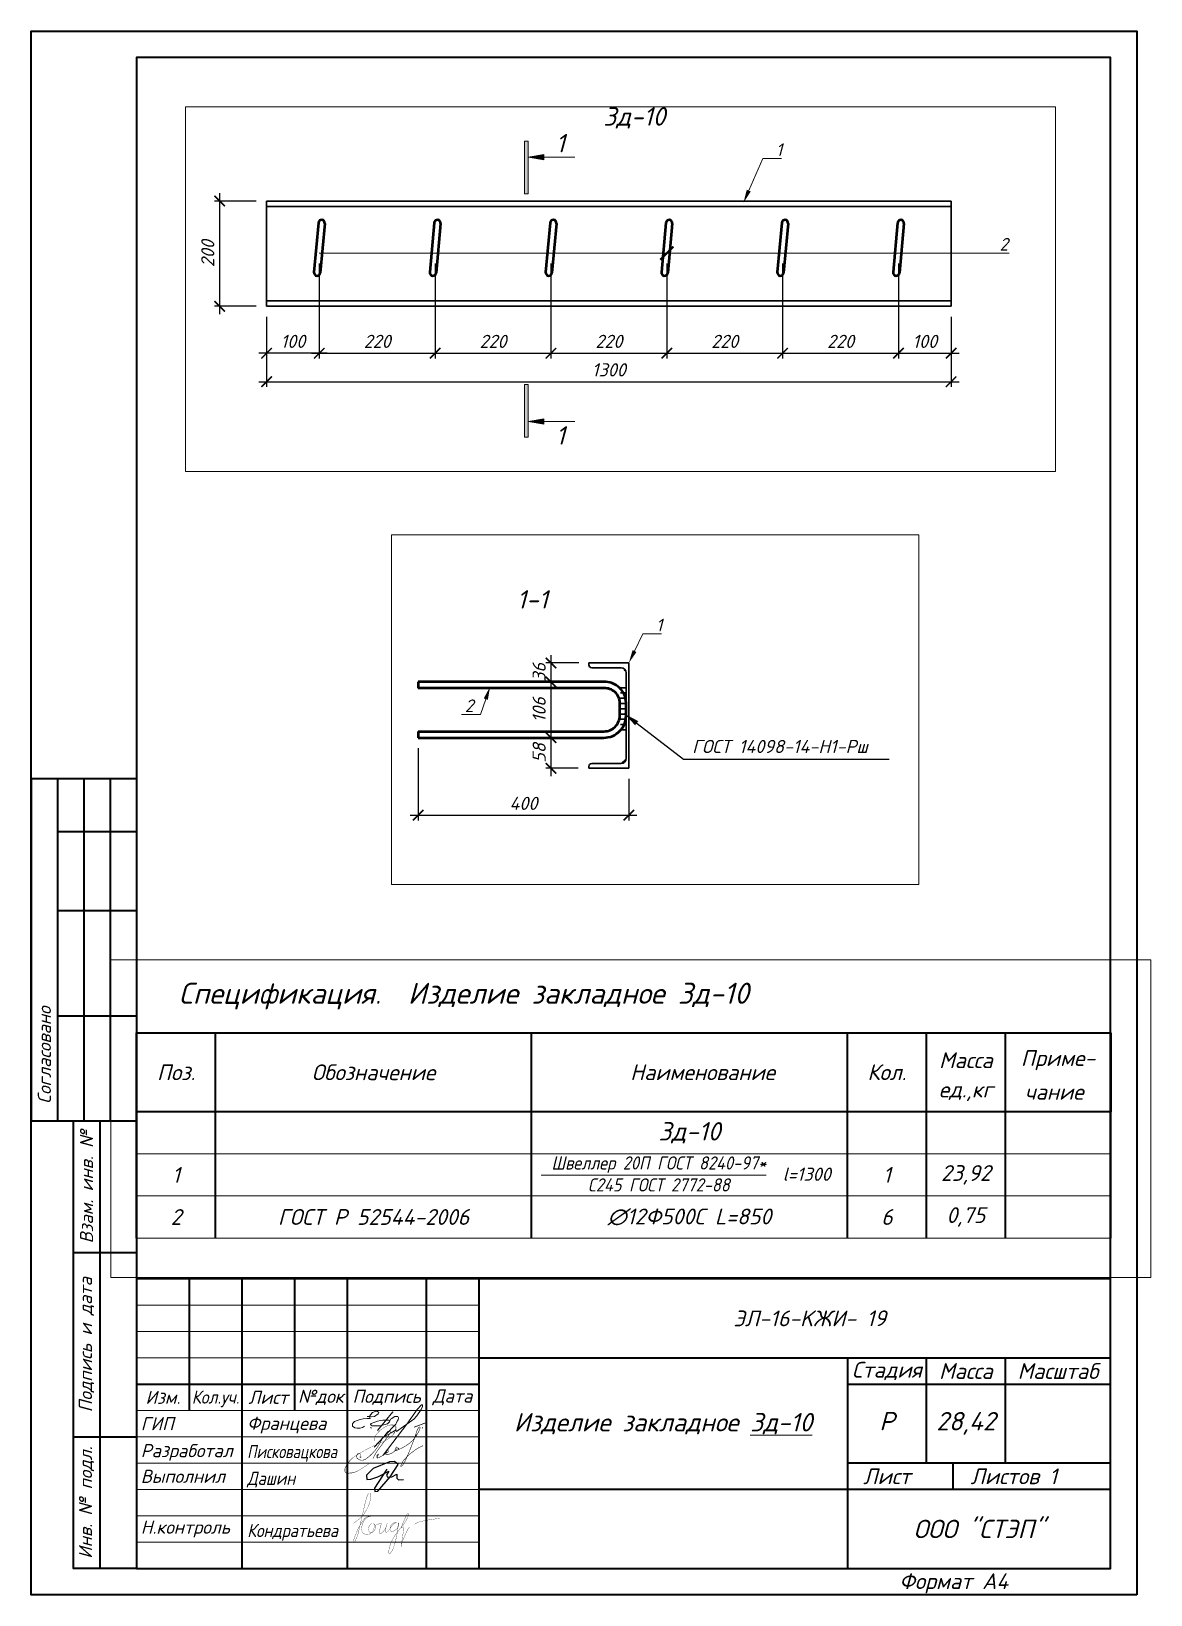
# Paper-space layout 'Зд-10' of a CAD drawing. Header units: millimetres. Extents: x -8 to 1452, y -5 to 420.
# Drawn here: x -8.4 to 204.2, y -4.9 to 292.1 of the extents above; entities outside this region: 1.
# The model-space entities are those that its viewports show. They can reach past a viewport. Long polylines and large blocks are cut down to what shows.
import ezdxf
from ezdxf import colors
from ezdxf.entities.mleader import LeaderData, LeaderLine
from ezdxf.enums import TextEntityAlignment as Align
from ezdxf.math import Vec2, Vec3

# ---------------------------------------------------------------- set-up
doc = ezdxf.new("R2010")
doc.units = ezdxf.units.MM
doc.header["$PDMODE"] = 3
doc.layers.get('0').update_dxf_attribs({"lineweight": 5})
doc.layers.get('Defpoints').update_dxf_attribs({"lineweight": 0})
for name, color, linetype, lineweight in [('!!! Подписи', 7, 'Continuous', 40), ('!!ПОДПИСИ', 7, 'Continuous', 13), ('#Cварка', 96, 'Continuous', 30), ('#Dimensions', 7, 'Continuous', 9), ('#Выноски', 7, 'Continuous', 15), ('k_ Арматура', 3, 'Continuous', 50), ('k_ Выноски', 40, 'Continuous', 13), ('k_ Металл', 1, 'Continuous', 30), ('k_ Размеры', 4, 'Continuous', 15), ('k_ Рамка', 7, 'Continuous', 35)]:
    doc.layers.add(name, color=color, linetype=linetype, lineweight=lineweight)
doc.layers.add('#Hatch', color=252, linetype='Continuous', lineweight=5, true_color=0x696969)
doc.layers.add('NoPrint', color=18, linetype='Continuous', plot=False)
doc.styles.get("Standard").update_dxf_attribs({"font": 'arial.ttf'})
doc.styles.add('STEP PR', font='isocpeui.ttf')
doc.dimstyles.new('100!', dxfattribs={"dimscale": 100, "dimtxt": 2.5, "dimasz": 2, "dimexe": 1, "dimexo": 2, "dimgap": 0.7, "dimtad": 1, "dimdec": 4, "dimlfac": -1, "dimdsep": 46, "dimtxsty": 'Standard', "dimblk": 'ARCHTICK', "dimcen": 2, "dimdle": 1, "dimclrt": 1, "dimadec": 4, "dimazin": 0, "dimtfac": 1, "dimtdec": 4, "dimtofl": 0, "dimtmove": 1, "dimatfit": 3, "dimfxl": 1, "dimtolj": 1, "dimtzin": 0, "dimarcsym": 0})
doc.dimstyles.new('STEP PR', dxfattribs={"dimscale": 10, "dimtxt": 2.5, "dimasz": 2, "dimexe": 1, "dimexo": 2, "dimgap": 1, "dimtad": 1, "dimdec": 4, "dimlfac": -1, "dimtxsty": 'STEP PR', "dimblk": 'ARCHTICK', "dimcen": 2, "dimdle": 1.5, "dimclrt": 1, "dimadec": 0, "dimazin": 0, "dimtfac": 1, "dimtdec": 4, "dimtmove": 1, "dimatfit": 3, "dimldrblk": 'DOTSMALL', "dimfxl": 1, "dimtolj": 1, "dimtzin": 0, "dimarcsym": 0})

psp = doc.layouts.new('Зд-10')

# ---------------------------------------------------------------- texts
at = {"layer": 'k_ Выноски', "char_height": 3.5, "attachment_point": 5, "line_spacing_factor": 0.96, "style": 'STEP PR'}
for s, insert, width in [('{\\fISOCPEUR|b1|i1|c204|p34;28,42}', (169.11, 27.62), 15), ('{\\fISOCPEUR|b1|i1|c204|p34;Изделие закладное \\LЗд-10}', (111.61, 27.56), 70)]:
    psp.add_mtext(s, dxfattribs=dict(at, insert=insert, width=width))

msp = doc.modelspace()

# ---------------------------------------------------------------- texts
at = {"layer": '#Dimensions', "lineweight": 13, "insert": (-69387.09985, -67589.53053), "char_height": 25, "width": 474.3695807, "attachment_point": 5, "style": 'STEP PR'}
msp.add_mtext('ГОСТ 14098-14-Н1-Рш ', dxfattribs=at)
at = {"attachment_point": 5, "style": 'STEP PR'}
for s, insert, char_height, width in [('{\\W0.9;Швеллер 20П ГОСТ 8240-97*\\PС245 ГОСТ 2772-88}', (-61597.73409, -74299.13617), 250, 6000), ('23,92', (-55767.09809, -74317.19425), 300, 1535.1078645), ('1', (-70767.09809, -74317.19425), 300, 1535.1078645), ('l=1300', (-58788.89786, -74304.37168), 250, 1159.3428744), ('1', (-57267.09809, -74317.19425), 300, 1535.1078645), ('0,75', (-55767.09809, -75117.19425), 300, 1535.1078645), ('∅12Ф500С L=850', (-61017.09809, -75117.19425), 300, 6000), ('2', (-70767.09809, -75117.19425), 300, 1535.1078645), ('ГОСТ Р 52544-2006', (-67017.09809, -75117.19425), 300, 6000), ('6', (-57267.09809, -75117.19425), 300, 1535.1078645)]:
    msp.add_mtext(s, dxfattribs=dict(at, insert=insert, char_height=char_height, width=width))
at = {"layer": 'k_ Размеры', "color": 7, "char_height": 35, "width": 198.5001825, "attachment_point": 5, "style": 'STEP PR'}
for s, insert in [('{\\fISOCPEUR|b1|i1|c204|p34;Зд-10}', (-69903.0537, -66410.89247)), ('\\A1;1-1', (-69857.44338, -67310.12228))]:
    msp.add_mtext(s, dxfattribs=dict(at, insert=insert))
at = {"layer": 'k_ Рамка', "insert": (-61017.09809, -73517.4556), "char_height": 350, "width": 6000, "attachment_point": 5, "line_spacing_factor": 0.96, "style": 'STEP PR'}
msp.add_mtext('{\\fISOCPEUR|b1|i1|c204|p34;Зд-10}', dxfattribs=at)

# ---------------------------------------------------------------- blocks, each defined once
blk = doc.blocks.new('*U433')
for p, q in [((5, -142), (5, -207)), ((10, -142), (10, -207)), ((15, -142), (15, -207)), ((5, -152), (20, -152)), ((5, -167), (20, -167)), ((5, -187), (20, -187)), ((13, -207), (13, -292)), ((8, -232), (20, -232)), ((30, -237), (30, -262)), ((40, -237), (40, -292)), ((50, -237), (50, -262)), ((60, -237), (60, -292)), ((75, -237), (75, -292)), ((85, -237), (85, -277)), ((155, -252), (155, -292)), ((170, -272), (170, -252)), ((185, -272), (185, -252)), ((20, -257), (85, -257)), ((155, -257), (205, -257)), ((8, -267), (20, -267)), ((85, -277), (85, -292))]:
    blk.add_line(p, q)
at = {"lineweight": 13}
for p, q in [((20, -242), (85, -242)), ((20, -247), (85, -247)), ((20, -252), (85, -252)), ((20, -262), (85, -262)), ((20, -267), (85, -267)), ((20, -272), (85, -272)), ((20, -277), (85, -277)), ((20, -282), (85, -282)), ((20, -287), (85, -287))]:
    blk.add_line(p, q, dxfattribs=at)
at = {"extrusion": (-1, 0, 0)}
blk.add_line((85, -252), (205, -252), dxfattribs=at)
at = {"linetype": 'Continuous'}
for p, q in [((205, -272), (155, -272)), ((175, -272), (175, -277))]:
    blk.add_line(p, q, dxfattribs=at)
for points in [[(210, -297), (0, -297), (0, 0), (210, 0)], [(20, -292), (205, -292), (205, -5), (20, -5)]]:
    blk.add_lwpolyline(points, close=True)
for points in [[(20, -142), (0, -142), (0, -207), (8, -207)], [(20, -292), (8, -292), (8, -207), (20, -207)], [(205, -237), (20, -237), (20, -292)], [(205, -277), (85, -277)]]:
    blk.add_lwpolyline(points)
at = {"style": 'STEP PR'}
blk.add_text('Р', height=3.5, dxfattribs=at).set_placement((162.5, -264.02), align=Align.MIDDLE_CENTER)
at = {"ltscale": 100, "char_height": 2.5, "attachment_point": 5, "rotation": 90, "style": 'STEP PR'}
for s, insert, width in [('Согласовано', (2.5, -194.5), 25), ('Взам. инв. №', (10.5, -219.5), 25), ('Подпись и дата', (10.5, -249.5), 35), ('Инв. № подл.', (10.5, -279.5), 25)]:
    blk.add_mtext(s, dxfattribs=dict(at, insert=insert, width=width))
at = {"attachment_point": 5, "style": 'STEP PR'}
for s, insert, char_height, width, line_spacing_factor in [('ЭЛ-16-KЖИ-', (145, -244.5), 3, 120, 1.2), ('ООО "СТЭП"', (180, -284.5), 3.5, 50, 1.071429)]:
    blk.add_mtext(s, dxfattribs=dict(at, insert=insert, char_height=char_height, width=width, line_spacing_factor=line_spacing_factor))
at = {"ltscale": 100, "style": 'STEP PR'}
for s, insert, char_height, width, attachment_point in [('Стадия', (162.5, -254.5), 3, 15, 5), ('Масса', (177.5, -254.5), 3, 15, 5), ('Масштаб', (195, -254.5), 3, 20, 5), ('Изм.', (25, -259.5), 2.5, 10, 5), ('{\\W0.9;Кол.уч.}', (35, -259.79), 2.5, 10, 5), ('Лист', (45, -259.5), 2.5, 10, 5), ('№док', (55, -259.5), 2.5, 10, 5), ('Подпись', (67.5, -259.5), 2.5, 15, 5), ('Дата', (80, -259.5), 2.5, 10, 5), ('ГИП', (20.8, -264.5), 2.5, 18.0984, 4), ('Францева', (41.01, -264.77), 2.5, 18.9929, 4), ('Разработал', (20.8, -269.96), 2.5, 18.0984, 4), ('{\\W0.8;Писковацкова}', (41.01, -270.14), 2.5, 18.9929, 4), ('Лист', (162.5, -274.5), 3, 15, 5), ('Листов 1', (186.6, -274.5), 3, 25.3879, 5), ('Выполнил', (20.8, -274.5), 2.5, 18.0984, 4), ('{\\W0.88;Дашин}', (41.01, -275.14), 2.5, 18.9929, 4), ('Н.контроль', (20.8, -284.5), 2.5, 18.0984, 4), ('{\\W0.88;Кондратьева}', (41.01, -285.14), 2.5, 18.9929, 4)]:
    blk.add_mtext(s, dxfattribs=dict(at, insert=insert, char_height=char_height, width=width, attachment_point=attachment_point))
at = {"style": 'STEP PR'}
for tag, p in [('01', (158.62, -245.98)), ('ФОРМАТ', (164.85, -295.92))]:
    blk.add_attdef(tag, p, '', height=3, dxfattribs=at)
blk = doc.blocks.new('ЭлПодпись_ Кондратьева')
at = {"lineweight": 5, "const_width": 0.05}
for points in [[(-0.78, 3.02), (-0.64, 3.11), (-0.46, 3.21), (-0.26, 3.32), (-0.04, 3.44), (0.19, 3.58), (0.42, 3.73), (0.65, 3.89), (0.87, 4.05), (1.08, 4.23), (1.27, 4.41), (1.44, 4.6), (1.6, 4.78), (1.75, 4.96), (1.88, 5.14), (2, 5.31), (2.1, 5.46), (2.2, 5.6), (2.28, 5.73), (2.36, 5.84), (2.42, 5.95), (2.48, 6.04), (2.53, 6.13), (2.58, 6.22), (2.62, 6.29), (2.66, 6.37), (2.69, 6.44), (2.72, 6.52), (2.75, 6.59), (2.78, 6.66), (2.8, 6.74), (2.83, 6.81), (2.86, 6.89), (2.88, 6.97), (2.91, 7.05), (2.94, 7.13), (2.96, 7.22), (2.99, 7.3), (3.02, 7.39), (3.04, 7.48), (3.07, 7.57), (3.09, 7.66), (3.11, 7.74), (3.13, 7.83), (3.15, 7.91), (3.15, 7.98), (3.15, 8.06), (3.14, 8.12), (3.13, 8.18), (3.1, 8.23), (3.06, 8.27), (3.01, 8.3), (2.95, 8.31), (2.9, 8.32), (2.83, 8.31), (2.77, 8.28), (2.71, 8.24), (2.65, 8.18), (2.59, 8.11), (2.53, 8.03), (2.47, 7.93), (2.42, 7.83), (2.36, 7.73), (2.31, 7.62), (2.27, 7.52), (2.22, 7.42), (2.18, 7.32), (2.13, 7.22), (2.09, 7.12), (2.05, 7.02), (2.01, 6.92), (1.96, 6.81), (1.92, 6.69), (1.87, 6.56), (1.82, 6.43), (1.77, 6.29), (1.71, 6.14), (1.66, 5.98), (1.6, 5.81), (1.53, 5.63), (1.46, 5.44), (1.39, 5.24), (1.32, 5.03), (1.24, 4.82), (1.16, 4.61), (1.09, 4.4), (1.01, 4.18), (0.93, 3.97), (0.86, 3.77), (0.78, 3.58), (0.71, 3.39), (0.65, 3.2), (0.58, 3.03), (0.52, 2.85), (0.46, 2.68), (0.39, 2.51), (0.33, 2.34), (0.27, 2.17), (0.21, 2), (0.15, 1.83), (0.09, 1.66), (0.04, 1.5), (-0.02, 1.35), (-0.07, 1.21), (-0.12, 1.08), (-0.17, 0.96), (-0.21, 0.86), (-0.26, 0.76), (-0.3, 0.68), (-0.34, 0.6), (-0.38, 0.52), (-0.42, 0.46), (-0.45, 0.39), (-0.48, 0.33), (-0.52, 0.27), (-0.54, 0.21), (-0.58, 0.14), (-0.63, 0.07), (-0.85, -0.3)], [(-0.85, -0.3), (-0.95, -0.44), (-1.04, -0.54), (-1.17, -0.59), (-1.25, -0.56), (-1.25, -0.5), (-1.24, -0.42), (-1.22, -0.35), (-1.19, -0.26), (-1.13, -0.13), (-1.1, -0.03), (-1.05, 0.07), (-1.02, 0.16), (-0.97, 0.25), (-0.92, 0.37), (-0.85, 0.48), (-0.71, 0.72), (-0.58, 0.94), (-0.47, 1.17), (-0.4, 1.31), (-0.26, 1.53), (-0.21, 1.64), (-0.06, 1.85), (0.12, 2.13), (0.39, 2.5), (0.53, 2.7), (0.61, 2.79), (0.75, 2.95), (0.99, 3.25), (1.15, 3.42)], [(1.15, 3.42), (1.2, 3.47), (1.25, 3.52), (1.29, 3.57), (1.34, 3.61), (1.4, 3.66), (1.45, 3.7), (1.51, 3.74), (1.57, 3.78), (1.63, 3.82), (1.7, 3.85), (1.77, 3.88), (1.85, 3.91), (1.94, 3.94), (2.03, 3.96), (2.12, 3.97), (2.22, 3.98), (2.32, 3.99), (2.42, 4), (2.51, 4), (2.6, 4), (2.68, 4), (2.74, 4), (2.79, 3.99), (2.82, 3.99), (2.84, 3.98), (2.83, 3.98), (2.8, 3.97), (2.75, 3.97), (2.62, 3.95), (2.54, 3.94), (2.45, 3.93), (2.35, 3.92), (2.26, 3.91), (2.16, 3.89), (2.07, 3.87), (1.99, 3.84), (1.91, 3.81), (1.84, 3.78), (1.77, 3.75), (1.71, 3.71), (1.65, 3.67), (1.6, 3.62), (1.55, 3.58), (1.5, 3.53), (1.45, 3.48), (1.4, 3.43), (1.35, 3.38), (1.3, 3.32), (1.25, 3.26), (1.21, 3.2), (1.16, 3.14), (1.12, 3.08), (1.08, 3.02), (1.04, 2.96), (1.01, 2.9), (0.97, 2.83), (0.94, 2.77), (0.91, 2.7), (0.88, 2.64), (0.85, 2.57), (0.79, 2.44)], [(3.1, 2.03), (3.13, 2.05), (3.14, 2.09), (3.15, 2.14), (3.15, 2.19), (3.15, 2.25), (3.13, 2.31), (3.1, 2.36), (3.07, 2.41), (3.03, 2.45), (2.97, 2.48), (2.91, 2.51), (2.85, 2.52), (2.78, 2.53), (2.71, 2.53), (2.64, 2.53), (2.58, 2.51), (2.51, 2.49), (2.45, 2.46), (2.39, 2.43), (2.33, 2.39), (2.28, 2.35), (2.23, 2.3), (2.19, 2.24), (2.14, 2.18), (2.1, 2.12), (2.07, 2.05), (2.03, 1.98), (2.01, 1.9), (1.98, 1.82), (1.96, 1.75), (1.94, 1.67), (1.92, 1.59), (1.91, 1.5), (1.91, 1.42), (1.91, 1.35), (1.91, 1.27), (1.93, 1.2), (1.95, 1.13), (1.98, 1.07), (2.02, 1.01), (2.07, 0.96), (2.13, 0.92), (2.19, 0.89), (2.27, 0.87), (2.35, 0.86), (2.43, 0.86), (2.52, 0.88), (2.61, 0.91), (2.71, 0.97), (2.8, 1.03), (2.89, 1.11), (2.98, 1.2), (3.06, 1.3), (3.13, 1.4), (3.19, 1.51), (3.23, 1.62), (3.26, 1.73), (3.27, 1.84), (3.28, 1.94), (3.27, 2.04), (3.26, 2.12), (3.24, 2.19), (3.22, 2.24), (3.2, 2.28), (3.19, 2.3), (3.17, 2.29), (3.17, 2.28), (3.17, 2.26), (3.19, 2.23), (3.22, 2.21), (3.26, 2.19), (3.32, 2.18), (3.4, 2.18), (3.5, 2.2), (3.61, 2.22), (3.72, 2.25), (3.84, 2.29), (3.95, 2.32), (4.06, 2.35), (4.15, 2.38), (4.24, 2.4), (4.3, 2.41), (4.36, 2.42), (4.39, 2.41), (4.42, 2.38), (4.43, 2.35), (4.43, 2.29), (4.41, 2.22), (4.38, 2.14), (4.34, 2.03), (4.3, 1.91), (4.24, 1.79), (4.18, 1.65), (4.12, 1.51), (4.06, 1.37), (4, 1.23), (3.94, 1.09), (3.89, 0.96), (3.85, 0.84), (3.82, 0.72), (3.79, 0.63), (3.79, 0.54), (3.8, 0.48), (3.82, 0.43), (3.87, 0.41), (3.93, 0.41), (4.01, 0.42), (4.1, 0.46), (4.19, 0.5), (4.29, 0.55), (4.39, 0.62), (4.49, 0.68), (4.59, 0.75), (4.67, 0.83), (4.76, 0.9), (4.84, 0.98), (4.92, 1.07), (4.99, 1.15), (5.06, 1.24), (5.12, 1.34), (5.18, 1.44), (5.24, 1.54), (5.3, 1.64), (5.35, 1.74), (5.39, 1.83), (5.43, 1.92), (5.47, 2), (5.5, 2.07), (5.53, 2.13), (5.55, 2.17), (5.56, 2.21), (5.57, 2.22), (5.57, 2.22), (5.56, 2.21), (5.55, 2.18), (5.53, 2.13), (5.5, 2.07), (5.46, 1.98), (5.42, 1.89), (5.38, 1.79), (5.33, 1.68), (5.28, 1.57), (5.23, 1.46), (5.18, 1.35), (5.13, 1.24), (5.09, 1.14), (5.06, 1.05), (5.03, 0.97), (5.01, 0.89), (5, 0.82), (5, 0.75), (5.02, 0.7), (5.06, 0.65), (5.11, 0.62), (5.17, 0.6), (5.24, 0.59), (5.32, 0.6), (5.41, 0.63), (5.51, 0.68), (5.61, 0.76), (5.71, 0.87), (5.81, 0.99), (5.92, 1.13), (6.03, 1.27), (6.15, 1.42), (6.28, 1.57), (6.41, 1.7), (6.54, 1.82), (6.69, 1.92), (6.83, 2), (6.97, 2.06), (7.1, 2.11), (7.21, 2.14), (7.3, 2.17), (7.35, 2.19), (7.36, 2.2), (7.33, 2.21), (7.26, 2.22), (7.16, 2.22), (7.04, 2.21), (6.9, 2.18), (6.75, 2.15), (6.61, 2.09), (6.48, 2.02), (6.36, 1.93), (6.26, 1.81), (6.17, 1.69), (6.1, 1.56), (6.04, 1.42), (6, 1.28), (5.97, 1.15), (5.95, 1.03), (5.95, 0.93), (5.96, 0.83), (5.98, 0.76), (6.02, 0.69), (6.07, 0.65), (6.14, 0.61), (6.22, 0.59), (6.32, 0.59), (6.43, 0.6), (6.56, 0.63), (6.69, 0.67), (6.82, 0.72), (6.96, 0.79), (7.08, 0.86), (7.2, 0.94), (7.3, 1.03), (7.38, 1.13), (7.44, 1.23), (7.49, 1.33), (7.53, 1.44), (7.56, 1.54), (7.58, 1.64), (7.6, 1.73), (7.62, 1.81), (7.64, 1.89), (7.67, 1.95), (7.69, 2), (7.71, 2.04), (7.73, 2.06), (7.75, 2.07), (7.76, 2.06), (7.76, 2.04), (7.75, 2), (7.74, 1.95), (7.72, 1.87), (7.69, 1.78), (7.65, 1.67), (7.61, 1.54), (7.56, 1.39), (7.51, 1.22), (7.46, 1.03), (7.4, 0.81), (7.33, 0.59), (7.26, 0.34), (7.19, 0.08), (7.11, -0.19), (7.02, -0.47), (6.92, -0.76), (6.81, -1.05), (6.7, -1.35), (6.58, -1.64), (6.46, -1.93), (6.33, -2.2), (6.2, -2.46), (6.07, -2.7), (5.93, -2.92), (5.8, -3.11), (5.67, -3.26), (5.55, -3.38), (5.44, -3.47), (5.34, -3.51), (5.26, -3.51), (5.21, -3.47), (5.18, -3.38), (5.18, -3.24), (5.21, -3.06), (5.27, -2.85), (5.34, -2.6), (5.44, -2.34), (5.56, -2.06), (5.69, -1.78), (5.84, -1.5), (6, -1.23), (6.16, -0.97), (6.34, -0.72), (6.53, -0.48), (6.72, -0.25), (6.91, -0.02), (7.11, 0.19), (7.31, 0.4), (7.51, 0.59), (7.71, 0.78), (7.9, 0.97), (8.09, 1.15), (8.28, 1.32), (8.46, 1.49), (8.63, 1.67), (8.79, 1.84), (8.94, 2.01), (9.08, 2.19), (9.2, 2.36), (9.32, 2.53), (9.42, 2.7), (9.51, 2.86), (9.59, 3.02), (9.65, 3.18), (9.71, 3.32), (9.74, 3.45), (9.76, 3.56), (9.76, 3.63), (9.73, 3.66), (9.68, 3.65), (9.59, 3.57), (9.47, 3.42), (9.32, 3.21), (9.14, 2.94), (8.95, 2.63), (8.75, 2.3), (8.56, 1.98), (8.4, 1.68), (8.26, 1.42), (8.16, 1.22), (8.11, 1.1), (8.11, 1.04), (8.14, 1.03), (8.2, 1.06), (8.27, 1.11), (8.34, 1.15), (8.42, 1.19), (8.48, 1.2), (8.52, 1.17), (8.53, 1.09), (8.53, 0.98), (8.52, 0.83), (8.48, 0.64), (8.43, 0.41), (8.37, 0.16), (8.29, -0.13), (8.21, -0.45), (8.12, -0.78), (8.02, -1.12), (7.93, -1.44), (7.85, -1.74), (7.77, -2.01), (7.71, -2.22), (7.67, -2.37), (7.64, -2.44), (7.64, -2.45), (7.66, -2.4), (7.7, -2.3), (7.75, -2.16), (7.81, -2), (7.88, -1.81), (7.97, -1.63), (8.06, -1.44), (8.16, -1.25), (8.26, -1.07), (8.37, -0.89), (8.47, -0.71), (8.58, -0.54), (8.69, -0.36), (8.8, -0.19), (8.9, -0.01), (9, 0.16), (9.1, 0.32), (9.2, 0.47), (9.31, 0.62), (9.41, 0.75), (9.53, 0.86), (9.65, 0.96)], [(0.79, 2.44), (0.7, 2.18), (0.65, 1.95), (0.61, 1.77), (0.59, 1.61), (0.59, 1.48), (0.61, 1.37), (0.63, 1.28), (0.66, 1.2), (0.69, 1.13), (0.72, 1.07), (0.75, 1.02), (0.79, 0.97), (0.83, 0.93), (0.87, 0.9), (0.91, 0.87), (0.95, 0.84), (0.99, 0.81), (1.02, 0.78), (1.06, 0.76), (1.1, 0.74), (1.14, 0.72), (1.18, 0.7), (1.22, 0.69), (1.26, 0.67), (1.3, 0.66), (1.34, 0.65), (1.38, 0.64), (1.42, 0.63), (1.46, 0.63), (1.51, 0.62), (1.55, 0.62), (1.59, 0.61), (1.64, 0.61), (1.69, 0.61), (1.73, 0.61), (1.78, 0.61), (1.83, 0.61), (1.87, 0.62), (1.92, 0.62), (1.97, 0.63), (2.02, 0.65), (2.07, 0.66), (2.13, 0.69), (2.18, 0.71), (2.24, 0.74), (2.29, 0.78), (2.36, 0.83), (2.42, 0.88), (2.49, 0.94), (2.56, 1.01), (2.64, 1.1), (2.72, 1.22), (2.81, 1.36), (2.9, 1.54), (3, 1.76), (3.1, 2.03)], [(10.68, 1.41), (10.93, 1.54), (11.14, 1.63), (11.33, 1.69), (11.49, 1.74), (11.63, 1.76), (11.75, 1.78), (11.88, 1.79), (12, 1.8), (12.14, 1.82), (12.3, 1.85), (12.54, 1.87), (12.86, 1.9), (13.29, 1.92), (13.87, 1.95), (14.62, 1.96), (15.57, 1.97)]]:
    blk.add_lwpolyline(points, dxfattribs=at)
blk = doc.blocks.new('ЭлПодп_ Писковацкова')
at = {"ltscale": 100}
h = blk.add_hatch(color=256, dxfattribs=at)
h.paths.add_polyline_path([(-0.32, -2.25, -0.120674), (1.18, -0.19, -0.003894), (1.52, 0.04, 0.005406), (1.05, -0.28, 0.120674), (-0.46, -2.34, 0.618253), (0.21, -3.26, 0.144344), (2.27, -2.61, 0.018148), (3.43, -1.89, -0.016031), (2.41, -2.52, -0.144344), (0.35, -3.17, -0.618253)])
h.paths.add_polyline_path([(8.88, 5.93, 0.13127), (8.02, 5.92, 0.001442), (7.99, 5.9, -0.037089), (8.75, 5.84, -0.412279), (9.18, 5.14, -0.047626), (8.73, 4.11, 0.13439), (9.32, 5.23, 0.412279)])
h = blk.add_hatch(color=256, dxfattribs=at)
edge = h.paths.add_edge_path()
edge.add_arc((5.78, -0.18), 0.156, 186.9947, 274.7415, ccw=False)
edge.add_arc((6.88, -0.17), 1.26, 158.1585, 181.4107, ccw=False)
edge.add_arc((5.97, 0.13), 0.314, 114.0607, 146.8585, ccw=False)
edge.add_arc((5.87, 0.35), 0.0718, -44.2735, 112.4585, ccw=False)
edge.add_arc((-94.96, 64.37), 119.52, 327.4419, 327.5797, ccw=False)
edge.add_arc((6.26, -0.24), 0.574, 148.7118, 176.4657)
edge.add_arc((5.92, -0.2), 0.229, 180.6909, 221.2684)
edge.add_arc((5.74, -0.29), 0.0681, 273.0544, 313.6319)
blk.add_hatch(color=256, dxfattribs=at).paths.add_polyline_path([(7.71, 0.77, -0.13099), (7.52, 0.73, -0.457938), (7.46, 0.79, -0.035865), (7.5, 0.94, 0.073282), (7.41, 0.77, 0.062982), (7.34, 0.54)])
for points, const_width in [([(5.21, 2.93, -0.233334), (5.38, 3.9, -0.174568), (8.02, 5.92, -0.13127), (8.88, 5.93, -0.412279), (9.32, 5.23, -0.174651), (8.46, 3.86, -0.08251), (6.76, 2.73, 0.060149), (1.18, -0.19, 0.120674), (-0.32, -2.25, 0.618253), (0.35, -3.17, 0.144344), (2.41, -2.52, 0.032048), (4.42, -1.2)], 0.05), ([(8.28, 4.56, 0.116613), (8.02, 4.75, 0.235202), (7.65, 4.68, 0.049514), (6.65, 3.28, -0.043476), (5.36, 1.2, -0.055055), (3.68, -0.43, -0.20167), (2.53, -0.72, -0.170845), (1.85, -0.3, -0.173578), (1.89, 0.33, -0.32678), (2.21, 0.55, -0.331888), (2.47, 0.41, -0.059302), (2.44, -0.15, 0.621611), (2.58, -0.18), (2.67, -0.09)], 0.1), ([(4.88, -0.47, -0.057291), (5.86, 1.22, 0.008489), (8.28, 4.56)], 0.1), ([(7.99, 5.9, -0.037089), (8.75, 5.84, -0.412279), (9.18, 5.14, -0.047626), (8.73, 4.11, -0.047626)], 0.05), ([(14.41, 2.03, 0.05803), (12.59, 0.97, 0.073128), (10.68, -0.83, 0.095936), (10.18, -1.81, 0.890388), (10.33, -1.91, 0.077303), (10.97, -0.96, 0.016701), (12.34, 2.28, 0.028782), (13.13, 4.51, -0.052172), (13.59, 5.51, -0.706562), (13.86, 5.39, -0.044295), (13.54, 4.61, -0.055726), (12.44, 3, -0.091431), (9.78, 1.29, -0.530665), (9.68, 1.37, -0.191005), (9.73, 1.53)], 0.1), ([(2.32, 0.54, 0.014412), (1.05, -0.28, 0.120674), (-0.46, -2.34, 0.618253), (0.21, -3.26, 0.144344), (2.27, -2.61, 0.032048), (4.29, -1.29)], 0.05), ([(9.86, 1.61, -0.098957), (9.54, 1.18, -0.095894), (9.22, 1.04, -0.516977), (9.09, 1.18, -0.051005), (9.18, 1.49, -0.095958), (9.33, 1.72, -0.627395), (9.52, 1.67, -0.126867), (9.45, 1.42, -0.026848), (9.04, 0.99, -0.12797), (7.56, 0.29, -0.408838), (7.33, 0.46, -0.085013), (7.41, 0.77, -0.174263), (7.68, 1.11, -0.429276), (7.84, 0.98, -0.125956), (7.71, 0.77), (7.23, 0.47, -0.049685), (5.79, -0.34, -0.402742), (5.62, -0.2, -0.101806), (5.71, 0.3, -0.144093), (5.85, 0.42, -0.815086), (5.92, 0.3, -0.000602), (5.77, 0.06, 0.121695), (5.69, -0.21, 0.209904), (5.76, -0.37)], 0.1)]:
    blk.add_lwpolyline(points, format="xyb", dxfattribs=dict(at, const_width=const_width))
blk.add_solid([(13.07, 4.31), (12.82, 3.48), (13.1, 4.15), (13.27, 4.13)], dxfattribs=at)
blk = doc.blocks.new('A$C46BD104E')
at = {"layer": '!!! Подписи', "lineweight": 25}
blk.add_lwpolyline([(750, 386), (516, 27), (523, -41), (584, -34), (814, 238), (967, 475), (898, 533), (805, 528), (491, 396), (368, 272), (372, 189), (448, 193), (585, 240), (791, 346), (747, 274), (767, 236), (851, 242), (942, 288), (942, 288), (945, 212), (975, 186), (1070, 192)], dxfattribs=at)
at = {"layer": 'NoPrint', "lineweight": 0}
blk.add_lwpolyline([(0, 500), (1500, 500), (1500, 0), (0, 0)], close=True, dxfattribs=at)
blk = doc.blocks.new('ЭлПодп_ Францева')
at = {"lineweight": 15}
for points in [[(8.14, 3.05), (7.93, 3.19), (7.59, 3.19), (7.09, 3.19), (6.78, 3.19), (6.3, 3.1), (5.73, 2.95), (5.25, 2.77), (4.58, 2.52), (4.43, 2.32), (4.58, 2.21), (4.75, 2.08), (5.35, 2.08), (5.7, 2.09), (6.26, 2.09), (6.93, 2.28), (7.67, 2.49), (8.03, 2.87), (8.24, 3.33), (8.49, 3.49), (8.74, 3.65), (9.02, 3.84), (9.31, 3.86), (9.63, 3.87), (9.74, 3.58), (9.67, 3.23), (9.52, 2.97), (9.36, 2.67), (9.23, 2.43), (8.66, 1.82), (6.9, -0.04), (5.1, -1.95), (6.93, 0), (8.33, 0.78), (9.32, 1.33), (9.23, 1.28), (9.38, 1.01), (12.67, 3.37), (13.22, 3.99), (14.04, 5.17), (14.3, 5.76), (14.29, 6.1), (14.1, 6.1), (13.29, 5.2), (11.34, 2.42), (6.83, -3.51)], [(3.29, 2.05), (2.94, 1.75), (2.47, 1.64), (1.89, 1.63), (1.46, 1.69), (1.04, 2.02), (1.01, 2.45), (1.17, 2.73), (1.42, 2.91), (1.89, 3.13), (2.44, 3.27), (3.05, 3.44), (3.81, 3.47), (4.25, 3.48), (4.37, 3.49), (4.23, 3.85), (4.45, 4.17), (4.82, 4.59), (5.32, 4.83), (5.72, 4.9), (6, 4.65), (5.86, 4.34), (5.21, 3.89), (4.69, 3.77), (4.23, 3.85), (3.78, 3.86)], [(8.67, 4.59), (8.66, 4.77), (5.73, 1.23)], [(4.44, 1.78), (4.61, 1.64)], [(12.73, 1.86), (15.06, 2.73)], [(14.23, 1.72), (14.34, 1.72)]]:
    blk.add_lwpolyline(points, dxfattribs=at)
blk = doc.blocks.new('*U43')
for p, q in [((-18500, -1500), (0, -1500)), ((-18500, -3000), (-18500, -1500)), ((-17000, -3000), (-17000, -1500)), ((-11000, -3000), (-11000, -1500)), ((-5000, -3000), (-5000, -1500)), ((-3500, -3000), (-3500, -1500)), ((-2000, -3000), (-2000, -1500)), ((0, -1500), (0, -3000)), ((0, -3000), (-18500, -3000)), ((-18500, -5400), (-18500, -3000)), ((-17000, -5400), (-17000, -3000)), ((-11000, -5400), (-11000, -3000)), ((-5000, -5400), (-5000, -3000)), ((-3500, -5400), (-3500, -3000)), ((-2000, -5400), (-2000, -3000)), ((0, -5400), (0, -3000))]:
    blk.add_line(p, q)
at = {"color": 8, "lineweight": 20}
for p, q in [((0, -3800), (-18500, -3800)), ((0, -4600), (-18500, -4600)), ((0, -5400), (-18500, -5400))]:
    blk.add_line(p, q, dxfattribs=at)
at = {"style": 'STEP PR'}
for s, p in [('Приме-', (-1000, -2021.2)), ('Масса', (-2750, -2021.2)), ('Поз.', (-17750, -2250)), ('Обозначение', (-14000, -2250)), ('Наименование', (-7750, -2250)), ('Кол.', (-4250, -2250)), ('ед.,кг', (-2750, -2613.4)), ('чание', (-1073.2, -2621.9))]:
    blk.add_text(s, height=300, dxfattribs=at).set_placement(p, align=Align.MIDDLE)
at = {"style": 'STEP PR', "flags": 8}
blk.add_attdef('СПЕЦИФИКАЦИЯ', (-18462.6, -949.7), '', height=400, dxfattribs=at)
blk = doc.blocks.new('*U21')
at = {"linetype": 'ByBlock', "ltscale": 100}
h = blk.add_hatch(color=256, dxfattribs=at)
h.dxf.hatch_style = 1
h.paths.add_polyline_path([(35, 1000), (-35, 1000), (-35, 0), (35, 0)])
h = blk.add_hatch(color=256, dxfattribs=at)
h.dxf.hatch_style = 1
h.paths.add_polyline_path([(335, 750), (335, 700), (335, 650), (35, 700)])
for p, q in [((-35, 1000), (35, 1000)), ((-35, 0), (-35, 1000)), ((35, 1000), (35, 0)), ((35, 700), (335, 750)), ((35, 700), (335, 650)), ((335, 750), (335, 700)), ((335, 650), (335, 700)), ((35, 0), (-35, 0))]:
    blk.add_line(p, q, dxfattribs=at)
at = {"linetype": 'ByBlock', "ltscale": 100, "extrusion": (0, 1, 0), "elevation": 700}
blk.add_lwpolyline([(-925, 0), (-335, 0)], dxfattribs=at)
at = {"ltscale": 100, "style": 'STEP PR'}
blk.add_attdef('Nv', text='', height=350, dxfattribs=at).set_placement((781, 790), align=Align.RIGHT)
blk = doc.blocks.new('*U42')
at = {"linetype": 'ByBlock', "ltscale": 100}
h = blk.add_hatch(color=256, dxfattribs=at)
h.dxf.hatch_style = 1
h.paths.add_polyline_path([(35, 0), (-35, 0), (-35, -1000), (35, -1000)])
h = blk.add_hatch(color=256, dxfattribs=at)
h.dxf.hatch_style = 1
h.paths.add_polyline_path([(335, -750), (335, -700), (335, -650), (35, -700)])
for p, q in [((35, 0), (-35, 0)), ((-35, 0), (-35, -1000)), ((35, -1000), (35, 0)), ((35, -700), (335, -650)), ((35, -700), (335, -750)), ((335, -650), (335, -700)), ((335, -750), (335, -700)), ((-35, -1000), (35, -1000))]:
    blk.add_line(p, q, dxfattribs=at)
at = {"linetype": 'ByBlock', "ltscale": 100, "extrusion": (0, -1, 0), "elevation": 700}
blk.add_lwpolyline([(925, 0), (335, 0)], dxfattribs=at)
at = {"ltscale": 100, "style": 'STEP PR'}
blk.add_attdef('Nv', text='', height=350, dxfattribs=at).set_placement((781, -1140), align=Align.RIGHT)
blk = doc.blocks.new('_ArchTick')
at = {"color": 0, "linetype": 'ByBlock', "const_width": 0.15}
blk.add_lwpolyline([(-0.5, -0.5), (0.5, 0.5)], dxfattribs=at)
blk = doc.blocks.new('*D44')
at = {"layer": '#Dimensions', "color": 0, "lineweight": -2, "transparency": 16777216}
for p, q in [((-70281.3, -66687.8), (-70281.3, -66867.9)), ((-70061.3, -66687.8), (-70061.3, -66867.9)), ((-70296.3, -66857.9), (-70046.3, -66857.9))]:
    blk.add_line(p, q, dxfattribs=at)
at = {"layer": 'Defpoints', "color": 0, "lineweight": 0, "transparency": 16777216}
for p in [(-70281.3, -66667.8), (-70061.3, -66667.8), (-70061.3, -66857.9)]:
    blk.add_point(p, dxfattribs=at)
at = {"layer": '#Dimensions', "color": 0, "lineweight": -2, "transparency": 16777216, "xscale": 20, "yscale": 20, "zscale": 20, "rotation": 180}
blk.add_blockref('_ArchTick', (-70281.3, -66857.9), dxfattribs=at)
at = {"layer": '#Dimensions', "color": 0, "lineweight": -2, "transparency": 16777216, "xscale": 20, "yscale": 20, "zscale": 20}
blk.add_blockref('_ArchTick', (-70061.3, -66857.9), dxfattribs=at)
at = {"layer": '#Dimensions', "color": 1, "transparency": 16777216, "insert": (-70171.3, -66835.4), "char_height": 25, "attachment_point": 5, "style": 'STEP PR'}
blk.add_mtext('\\A1;220', dxfattribs=at)
blk = doc.blocks.new('_DotSmall')
at = {"color": 0, "linetype": 'ByBlock', "const_width": 0.5}
blk.add_lwpolyline([(-0.0625, 0, 1), (0.0625, 0, 1)], format="xyb", close=True, dxfattribs=at)
blk = doc.blocks.new('*D45')
at = {"layer": '#Dimensions', "color": 0, "lineweight": -2, "transparency": 16777216}
for p, q in [((-70501.3, -66687.8), (-70501.3, -66867.9)), ((-70281.3, -66687.8), (-70281.3, -66867.9)), ((-70516.3, -66857.9), (-70266.3, -66857.9))]:
    blk.add_line(p, q, dxfattribs=at)
at = {"layer": 'Defpoints', "color": 0, "lineweight": 0, "transparency": 16777216}
for p in [(-70501.3, -66667.8), (-70281.3, -66667.8), (-70281.3, -66857.9)]:
    blk.add_point(p, dxfattribs=at)
at = {"layer": '#Dimensions', "color": 0, "lineweight": -2, "transparency": 16777216, "xscale": 20, "yscale": 20, "zscale": 20, "rotation": 180}
blk.add_blockref('_ArchTick', (-70501.3, -66857.9), dxfattribs=at)
at = {"layer": '#Dimensions', "color": 0, "lineweight": -2, "transparency": 16777216, "xscale": 20, "yscale": 20, "zscale": 20}
blk.add_blockref('_ArchTick', (-70281.3, -66857.9), dxfattribs=at)
at = {"layer": '#Dimensions', "color": 1, "transparency": 16777216, "insert": (-70391.3, -66835.4), "char_height": 25, "attachment_point": 5, "style": 'STEP PR'}
blk.add_mtext('\\A1;220', dxfattribs=at)
blk = doc.blocks.new('*D46')
at = {"layer": '#Dimensions', "color": 0, "lineweight": -2, "transparency": 16777216}
for p, q in [((-70061.3, -66687.8), (-70061.3, -66867.9)), ((-69841.3, -66687.8), (-69841.3, -66867.9)), ((-70076.3, -66857.9), (-69826.3, -66857.9))]:
    blk.add_line(p, q, dxfattribs=at)
at = {"layer": 'Defpoints', "color": 0, "lineweight": 0, "transparency": 16777216}
for p in [(-70061.3, -66667.8), (-69841.3, -66667.8), (-69841.3, -66857.9)]:
    blk.add_point(p, dxfattribs=at)
at = {"layer": '#Dimensions', "color": 0, "lineweight": -2, "transparency": 16777216, "xscale": 20, "yscale": 20, "zscale": 20, "rotation": 180}
blk.add_blockref('_ArchTick', (-70061.3, -66857.9), dxfattribs=at)
at = {"layer": '#Dimensions', "color": 0, "lineweight": -2, "transparency": 16777216, "xscale": 20, "yscale": 20, "zscale": 20}
blk.add_blockref('_ArchTick', (-69841.3, -66857.9), dxfattribs=at)
at = {"layer": '#Dimensions', "color": 1, "transparency": 16777216, "insert": (-69951.3, -66835.4), "char_height": 25, "attachment_point": 5, "style": 'STEP PR'}
blk.add_mtext('\\A1;220', dxfattribs=at)
blk = doc.blocks.new('*D47')
at = {"layer": '#Dimensions', "color": 0, "lineweight": -2, "transparency": 16777216}
for p, q in [((-69841.3, -66687.8), (-69841.3, -66867.9)), ((-69621.3, -66687.8), (-69621.3, -66867.9)), ((-69856.3, -66857.9), (-69606.3, -66857.9))]:
    blk.add_line(p, q, dxfattribs=at)
at = {"layer": 'Defpoints', "color": 0, "lineweight": 0, "transparency": 16777216}
for p in [(-69841.3, -66667.8), (-69621.3, -66667.8), (-69621.3, -66857.9)]:
    blk.add_point(p, dxfattribs=at)
at = {"layer": '#Dimensions', "color": 0, "lineweight": -2, "transparency": 16777216, "xscale": 20, "yscale": 20, "zscale": 20, "rotation": 180}
blk.add_blockref('_ArchTick', (-69841.3, -66857.9), dxfattribs=at)
at = {"layer": '#Dimensions', "color": 0, "lineweight": -2, "transparency": 16777216, "xscale": 20, "yscale": 20, "zscale": 20}
blk.add_blockref('_ArchTick', (-69621.3, -66857.9), dxfattribs=at)
at = {"layer": '#Dimensions', "color": 1, "transparency": 16777216, "insert": (-69731.3, -66835.4), "char_height": 25, "attachment_point": 5, "style": 'STEP PR'}
blk.add_mtext('\\A1;220', dxfattribs=at)
blk = doc.blocks.new('*D48')
at = {"layer": '#Dimensions', "color": 0, "lineweight": -2, "transparency": 16777216}
for p, q in [((-69621.3, -66687.8), (-69621.3, -66867.9)), ((-69401.3, -66687.8), (-69401.3, -66867.9)), ((-69636.3, -66857.9), (-69386.3, -66857.9))]:
    blk.add_line(p, q, dxfattribs=at)
at = {"layer": 'Defpoints', "color": 0, "lineweight": 0, "transparency": 16777216}
for p in [(-69621.3, -66667.8), (-69401.3, -66667.8), (-69401.3, -66857.9)]:
    blk.add_point(p, dxfattribs=at)
at = {"layer": '#Dimensions', "color": 0, "lineweight": -2, "transparency": 16777216, "xscale": 20, "yscale": 20, "zscale": 20, "rotation": 180}
blk.add_blockref('_ArchTick', (-69621.3, -66857.9), dxfattribs=at)
at = {"layer": '#Dimensions', "color": 0, "lineweight": -2, "transparency": 16777216, "xscale": 20, "yscale": 20, "zscale": 20}
blk.add_blockref('_ArchTick', (-69401.3, -66857.9), dxfattribs=at)
at = {"layer": '#Dimensions', "color": 1, "transparency": 16777216, "insert": (-69511.3, -66835.4), "char_height": 25, "attachment_point": 5, "style": 'STEP PR'}
blk.add_mtext('\\A1;220', dxfattribs=at)
blk = doc.blocks.new('*D49')
at = {"layer": '#Dimensions', "color": 0, "lineweight": -2, "transparency": 16777216}
for p, q in [((-69401.3, -66687.8), (-69401.3, -66867.9)), ((-69301.3, -66788.8), (-69301.3, -66867.9)), ((-69416.3, -66857.9), (-69286.3, -66857.9))]:
    blk.add_line(p, q, dxfattribs=at)
at = {"layer": 'Defpoints', "color": 0, "lineweight": 0, "transparency": 16777216}
for p in [(-69401.3, -66667.8), (-69301.3, -66768.8), (-69301.3, -66857.9)]:
    blk.add_point(p, dxfattribs=at)
at = {"layer": '#Dimensions', "color": 0, "lineweight": -2, "transparency": 16777216, "xscale": 20, "yscale": 20, "zscale": 20, "rotation": 180}
blk.add_blockref('_ArchTick', (-69401.3, -66857.9), dxfattribs=at)
at = {"layer": '#Dimensions', "color": 0, "lineweight": -2, "transparency": 16777216, "xscale": 20, "yscale": 20, "zscale": 20}
blk.add_blockref('_ArchTick', (-69301.3, -66857.9), dxfattribs=at)
at = {"layer": '#Dimensions', "color": 1, "transparency": 16777216, "insert": (-69351.3, -66835.4), "char_height": 25, "attachment_point": 5, "style": 'STEP PR'}
blk.add_mtext('\\A1;100', dxfattribs=at)
blk = doc.blocks.new('*D50')
at = {"layer": '#Dimensions', "color": 0, "lineweight": -2, "transparency": 16777216}
for p, q in [((-70074.4, -67592.9), (-70074.4, -67730.1)), ((-69674.2, -67650.9), (-69674.2, -67730.1)), ((-70089.4, -67720.1), (-69659.2, -67720.1))]:
    blk.add_line(p, q, dxfattribs=at)
at = {"layer": 'Defpoints', "color": 0, "lineweight": 0, "transparency": 16777216}
for p in [(-70074.4, -67572.9), (-69674.2, -67630.9), (-69674.2, -67720.1)]:
    blk.add_point(p, dxfattribs=at)
at = {"layer": '#Dimensions', "color": 0, "lineweight": -2, "transparency": 16777216, "xscale": 20, "yscale": 20, "zscale": 20, "rotation": 180}
blk.add_blockref('_ArchTick', (-70074.4, -67720.1), dxfattribs=at)
at = {"layer": '#Dimensions', "color": 0, "lineweight": -2, "transparency": 16777216, "xscale": 20, "yscale": 20, "zscale": 20}
blk.add_blockref('_ArchTick', (-69674.2, -67720.1), dxfattribs=at)
at = {"layer": '#Dimensions', "color": 1, "transparency": 16777216, "insert": (-69874.3, -67697.6), "char_height": 25, "attachment_point": 5, "style": 'STEP PR'}
blk.add_mtext('\\A1;400', dxfattribs=at)
blk = doc.blocks.new('*D51')
at = {"layer": '#Dimensions', "color": 0, "lineweight": -2, "transparency": 16777216}
for p, q in [((-70601.3, -66788.8), (-70601.3, -66922)), ((-69301.3, -66788.8), (-69301.3, -66922)), ((-70616.3, -66912), (-69286.3, -66912))]:
    blk.add_line(p, q, dxfattribs=at)
at = {"layer": 'Defpoints', "color": 0, "lineweight": 0, "transparency": 16777216}
for p in [(-70601.3, -66768.8), (-69301.3, -66768.8), (-69301.3, -66912)]:
    blk.add_point(p, dxfattribs=at)
at = {"layer": '#Dimensions', "color": 0, "lineweight": -2, "transparency": 16777216, "xscale": 20, "yscale": 20, "zscale": 20, "rotation": 180}
blk.add_blockref('_ArchTick', (-70601.3, -66912), dxfattribs=at)
at = {"layer": '#Dimensions', "color": 0, "lineweight": -2, "transparency": 16777216, "xscale": 20, "yscale": 20, "zscale": 20}
blk.add_blockref('_ArchTick', (-69301.3, -66912), dxfattribs=at)
at = {"layer": '#Dimensions', "color": 1, "transparency": 16777216, "insert": (-69951.3, -66889.5), "char_height": 25, "attachment_point": 5, "style": 'STEP PR'}
blk.add_mtext('\\A1;1300', dxfattribs=at)
blk = doc.blocks.new('*U104')
at = {"color": 0, "linetype": 'ByBlock', "lineweight": -2}
for p, q in [((0, 200), (0, 0)), ((0, 200), (76, 200)), ((5.2, 181.5), (5.2, 18.5)), ((14.7, 191), (70.5, 191)), ((76, 200), (76, 196.5)), ((0, 0), (76, 0)), ((14.7, 9), (70.5, 9)), ((76, 0), (76, 3.5))]:
    blk.add_line(p, q, dxfattribs=at)
for centre, radius, start, end in [((14.7, 181.5), 9.5, 90, 180), ((70.5, 196.5), 5.5, 270, 0), ((14.7, 18.5), 9.5, 180, 270), ((70.5, 3.5), 5.5, 0, 90)]:
    blk.add_arc(centre, radius, start, end, dxfattribs=at)
blk = doc.blocks.new('*U421')
for points in [[(0, -0.5), (0, 0.5)], [(1, -0.5), (1, 0.5)], [(2, -0.5), (2, 0.5)], [(3, -0.5), (3, 0.5)], [(4, -0.5), (4, 0.5)], [(5, -0.5), (5, 0.5)], [(6, -0.5), (6, 0.5)], [(7, -0.5), (7, 0.5)], [(8, -0.5), (8, 0.5)]]:
    blk.add_lwpolyline(points)
blk = doc.blocks.new('*D819')
at = {"layer": '#Dimensions', "color": 0, "lineweight": -2, "transparency": 16777216}
for p, q in [((-70690.6, -66553.8), (-70690.6, -66783.8)), ((-70621.3, -66568.8), (-70700.6, -66568.8)), ((-70621.3, -66768.8), (-70700.6, -66768.8))]:
    blk.add_line(p, q, dxfattribs=at)
at = {"layer": 'Defpoints', "color": 0, "lineweight": 0, "transparency": 16777216}
for p in [(-70601.3, -66568.8), (-70690.6, -66768.8), (-70601.3, -66768.8)]:
    blk.add_point(p, dxfattribs=at)
at = {"layer": '#Dimensions', "color": 0, "lineweight": -2, "transparency": 16777216, "xscale": 20, "yscale": 20, "zscale": 20}
for p, rotation in [((-70690.6, -66568.8), 90), ((-70690.6, -66768.8), 270)]:
    blk.add_blockref('_ArchTick', p, dxfattribs=dict(at, rotation=rotation))
at = {"layer": '#Dimensions', "color": 1, "transparency": 16777216, "insert": (-70713.1, -66668.8), "char_height": 25, "attachment_point": 5, "rotation": 90, "style": 'STEP PR'}
blk.add_mtext('\\A1;200', dxfattribs=at)
blk = doc.blocks.new('*D825')
at = {"layer": '#Dimensions', "color": 0, "lineweight": -2, "transparency": 16777216}
for p, q in [((-69822, -67415.9), (-69822, -67481.9)), ((-69769.1, -67430.9), (-69832, -67430.9)), ((-69741.4, -67466.9), (-69832, -67466.9))]:
    blk.add_line(p, q, dxfattribs=at)
at = {"layer": 'Defpoints', "color": 0, "lineweight": 0, "transparency": 16777216}
for p in [(-69749.1, -67430.9), (-69822, -67466.9), (-69721.4, -67466.9)]:
    blk.add_point(p, dxfattribs=at)
at = {"layer": '#Dimensions', "color": 0, "lineweight": -2, "transparency": 16777216, "xscale": 20, "yscale": 20, "zscale": 20}
for p, rotation in [((-69822, -67430.9), 90), ((-69822, -67466.9), 270)]:
    blk.add_blockref('_ArchTick', p, dxfattribs=dict(at, rotation=rotation))
at = {"layer": '#Dimensions', "color": 1, "transparency": 16777216, "insert": (-69844.5, -67448.9), "char_height": 25, "attachment_point": 5, "rotation": 90, "style": 'STEP PR'}
blk.add_mtext('\\A1;36', dxfattribs=at)
blk = doc.blocks.new('*D826')
at = {"layer": '#Dimensions', "color": 0, "lineweight": -2, "transparency": 16777216}
for p, q in [((-69842, -67466.9), (-69832, -67466.9)), ((-69822, -67451.9), (-69822, -67587.9)), ((-69842, -67572.9), (-69832, -67572.9))]:
    blk.add_line(p, q, dxfattribs=at)
at = {"layer": 'Defpoints', "color": 0, "lineweight": 0, "transparency": 16777216}
for p in [(-69822, -67466.9), (-69822, -67572.9), (-69822, -67572.9)]:
    blk.add_point(p, dxfattribs=at)
at = {"layer": '#Dimensions', "color": 0, "lineweight": -2, "transparency": 16777216, "xscale": 20, "yscale": 20, "zscale": 20}
for p, rotation in [((-69822, -67466.9), 90), ((-69822, -67572.9), 270)]:
    blk.add_blockref('_ArchTick', p, dxfattribs=dict(at, rotation=rotation))
at = {"layer": '#Dimensions', "color": 1, "transparency": 16777216, "insert": (-69844.5, -67519.9), "char_height": 25, "attachment_point": 5, "rotation": 90, "style": 'STEP PR'}
blk.add_mtext('\\A1;106', dxfattribs=at)
blk = doc.blocks.new('*D827')
at = {"layer": '#Dimensions', "color": 0, "lineweight": -2, "transparency": 16777216}
for p, q in [((-69822, -67557.9), (-69822, -67645.9)), ((-69842, -67572.9), (-69832, -67572.9)), ((-69770.2, -67630.9), (-69832, -67630.9))]:
    blk.add_line(p, q, dxfattribs=at)
at = {"layer": 'Defpoints', "color": 0, "lineweight": 0, "transparency": 16777216}
for p in [(-69822, -67572.9), (-69822, -67630.9), (-69750.2, -67630.9)]:
    blk.add_point(p, dxfattribs=at)
at = {"layer": '#Dimensions', "color": 0, "lineweight": -2, "transparency": 16777216, "xscale": 20, "yscale": 20, "zscale": 20}
for p, rotation in [((-69822, -67572.9), 90), ((-69822, -67630.9), 270)]:
    blk.add_blockref('_ArchTick', p, dxfattribs=dict(at, rotation=rotation))
at = {"layer": '#Dimensions', "color": 1, "transparency": 16777216, "insert": (-69844.5, -67601.9), "char_height": 25, "attachment_point": 5, "rotation": 90, "style": 'STEP PR'}
blk.add_mtext('\\A1;58', dxfattribs=at)
blk = doc.blocks.new('*D828')
at = {"layer": '#Dimensions', "color": 0, "lineweight": -2, "transparency": 16777216}
for p, q in [((-70501.3, -66687.8), (-70501.3, -66867.9)), ((-70601.3, -66788.8), (-70601.3, -66867.9)), ((-70486.3, -66857.9), (-70616.3, -66857.9))]:
    blk.add_line(p, q, dxfattribs=at)
at = {"layer": 'Defpoints', "color": 0, "lineweight": 0, "transparency": 16777216}
for p in [(-70501.3, -66667.8), (-70601.3, -66768.8), (-70601.3, -66857.9)]:
    blk.add_point(p, dxfattribs=at)
at = {"layer": '#Dimensions', "color": 0, "lineweight": -2, "transparency": 16777216, "xscale": 20, "yscale": 20, "zscale": 20, "rotation": 180}
blk.add_blockref('_ArchTick', (-70601.3, -66857.9), dxfattribs=at)
at = {"layer": '#Dimensions', "color": 0, "lineweight": -2, "transparency": 16777216, "xscale": 20, "yscale": 20, "zscale": 20}
blk.add_blockref('_ArchTick', (-70501.3, -66857.9), dxfattribs=at)
at = {"layer": '#Dimensions', "color": 1, "transparency": 16777216, "insert": (-70551.3, -66835.4), "char_height": 25, "attachment_point": 5, "style": 'STEP PR'}
blk.add_mtext('\\A1;100', dxfattribs=at)

# ---------------------------------------------------------------- dimensions: what is measured, and where the dimension line sits
at = {"layer": '#Dimensions'}
for base, p1, p2, override, picture, middle in [((-70690.64776, -66768.76925), (-70601.25398, -66568.76925), (-70601.25398, -66768.76925), {"dimrnd": 5}, '*D819', (-70713.14776, -66668.76925)), ((-69822.02071, -67572.88362), (-69822.02071, -67466.88269), (-69822.02071, -67572.88362), {"dimrnd": 1}, '*D826', (-69844.52071, -67519.88316)), ((-69822.02071, -67630.93528), (-69822.02071, -67572.88362), (-69750.18352, -67630.93528), {"dimrnd": 1}, '*D827', (-69844.52071, -67601.90945))]:
    dim = msp.add_linear_dim(base=base, p1=p1, p2=p2, angle=90, dimstyle='STEP PR', override=override, dxfattribs=at)
    dim.commit()
    dim.dimension.update_dxf_attribs({"geometry": picture, "text_midpoint": middle})
for base, p1, p2, override, picture, middle in [((-70601.25398, -66857.90491), (-70501.25398, -66667.75902), (-70601.25398, -66768.76925), {"dimrnd": 5}, '*D828', (-70551.25398, -66835.40491)), ((-70061.25398, -66857.90491), (-70281.25398, -66667.75902), (-70061.25398, -66667.75902), {"dimscale": 10, "dimrnd": 5}, '*D44', (-70171.25398, -66835.40491)), ((-69841.25398, -66857.90491), (-70061.25398, -66667.75902), (-69841.25398, -66667.75902), {"dimscale": 10, "dimrnd": 5}, '*D46', (-69951.25398, -66835.40491)), ((-69621.25398, -66857.90491), (-69841.25398, -66667.75902), (-69621.25398, -66667.75902), {"dimscale": 10, "dimrnd": 5}, '*D47', (-69731.25398, -66835.40491)), ((-69401.25398, -66857.90491), (-69621.25398, -66667.75902), (-69401.25398, -66667.75902), {"dimscale": 10, "dimrnd": 5}, '*D48', (-69511.25398, -66835.40491)), ((-69301.25398, -66912.0142), (-70601.25398, -66768.76925), (-69301.25398, -66768.76925), {"dimscale": 10, "dimrnd": 5}, '*D51', (-69951.25398, -66889.5142)), ((-69674.18352, -67720.07093), (-70074.38352, -67572.88362), (-69674.18352, -67630.93528), {"dimscale": 10, "dimrnd": 5}, '*D50', (-69874.28352, -67697.57093))]:
    dim = msp.add_linear_dim(base=base, p1=p1, p2=p2, dimstyle='STEP PR', override=override, dxfattribs=at)
    dim.commit()
    dim.dimension.update_dxf_attribs({"geometry": picture, "text_midpoint": middle})
for base, p1, p2, picture, middle in [((-70281.25398, -66857.90491), (-70501.25398, -66667.75902), (-70281.25398, -66667.75902), '*D45', (-70391.25398, -66857.90491)), ((-69301.25398, -66857.90491), (-69401.25398, -66667.75902), (-69301.25398, -66768.76925), '*D49', (-69351.25398, -66857.90491))]:
    dim = msp.add_linear_dim(base=base, p1=p1, p2=p2, dimstyle='STEP PR', override={"dimrnd": 5}, dxfattribs=at)
    dim.commit()
    dim.dimension.update_dxf_attribs({"geometry": picture, "text_midpoint": middle, "dimtype": 160})
dim = msp.add_linear_dim(base=(-69822.02071, -67466.88269), p1=(-69749.12255, -67430.93528), p2=(-69721.38352, -67466.88269), angle=90, dimstyle='STEP PR', override={"dimrnd": 1}, dxfattribs=at)
dim.commit()
dim.dimension.update_dxf_attribs({"geometry": '*D825', "text_midpoint": (-69822.02071, -67448.90898), "dimtype": 160})

# ---------------------------------------------------------------- hatches: boundary and pattern name
at = {"layer": '#Hatch'}
h = msp.add_hatch(dxfattribs=at)
h.set_pattern_fill('ANSI31', color=256, scale=2, style=0)
h.set_pattern_definition([(45, (-6464.672, 61463.156), (-4.49012806, 4.49012806), [])])
edge = h.paths.add_edge_path()
edge.add_line((-69674.18352, -67430.93528), (-69674.18352, -67630.93528))
edge = h.paths.add_edge_path()
edge.add_line((-69674.18352, -67430.93528), (-69750.18352, -67430.93528))
edge = h.paths.add_edge_path()
edge.add_line((-69674.18352, -67630.93528), (-69750.18352, -67630.93528))
edge = h.paths.add_edge_path()
edge.add_line((-69679.38352, -67449.43528), (-69679.38352, -67612.43528))
edge = h.paths.add_edge_path()
edge.add_arc((-69688.88352, -67612.43528), 9.5, 270, 360)
edge = h.paths.add_edge_path()
edge.add_arc((-69688.88352, -67449.43528), 9.5, 0, 90)
edge = h.paths.add_edge_path()
edge.add_line((-69688.88352, -67439.93528), (-69744.68352, -67439.93528))
edge = h.paths.add_edge_path()
edge.add_arc((-69744.68352, -67434.43528), 5.5, 180, 270)
edge = h.paths.add_edge_path()
edge.add_line((-69688.88352, -67621.93528), (-69744.68352, -67621.93528))
edge = h.paths.add_edge_path()
edge.add_arc((-69744.68352, -67627.43528), 5.5, 90, 180)
edge = h.paths.add_edge_path()
edge.add_line((-69750.18352, -67630.93528), (-69750.18352, -67627.43528))
edge = h.paths.add_edge_path()
edge.add_line((-69750.18352, -67430.93528), (-69750.18352, -67434.43528))

# ---------------------------------------------------------------- linework, layer by layer
msp.add_line((-69679.38352, -67490.91214), (-69679.38352, -67566.43204))
msp.add_lwpolyline([(-63830.22445, -74322.51557), (-59557.67342, -74322.51557)])
at = {"layer": 'k_ Арматура'}
for points in [[(-70502.8687, -66610.1479), (-70511.43195, -66704.19827)], [(-70490.91813, -66611.236), (-70499.48139, -66705.28636)], [(-70282.8687, -66610.1479), (-70291.43195, -66704.19827)], [(-70270.91813, -66611.236), (-70279.48139, -66705.28636)], [(-70062.8687, -66610.1479), (-70071.43195, -66704.19827)], [(-70050.91813, -66611.236), (-70059.48139, -66705.28636)], [(-69842.8687, -66610.1479), (-69851.43195, -66704.19827)], [(-69830.91813, -66611.236), (-69839.48139, -66705.28636)], [(-69622.8687, -66610.1479), (-69631.43195, -66704.19827)], [(-69610.91813, -66611.236), (-69619.48139, -66705.28636)], [(-69402.8687, -66610.1479), (-69411.43195, -66704.19827)], [(-69390.91813, -66611.236), (-69399.48139, -66705.28636)], [(-70074.38352, -67466.88269), (-70074.38352, -67478.88269)], [(-70074.38352, -67560.88362), (-70074.38352, -67572.88362)]]:
    msp.add_lwpolyline(points, dxfattribs=at)
for points in [[(-70074.38352, -67572.88362), (-69721.38352, -67572.88362, 0.4142135624), (-69679.38352, -67530.88362), (-69679.38352, -67506.88269, 0.424190179), (-69721.38352, -67466.88269), (-70074.38352, -67466.88269)], [(-70074.38352, -67560.88362), (-69721.38352, -67560.88362, 0.4142135624), (-69691.38352, -67530.88362), (-69691.38352, -67506.88269, 0.4282422613), (-69721.38352, -67478.88269), (-70074.38352, -67478.88269)]]:
    msp.add_lwpolyline(points, format="xyb", dxfattribs=at)
for centre, start, end in [((-70496.89342, -66610.69195), 354.79758488, 174.79758488), ((-70276.89342, -66610.69195), 354.79758488, 174.79758488), ((-70056.89342, -66610.69195), 354.79758488, 174.79758488), ((-69836.89342, -66610.69195), 354.79758488, 174.79758488), ((-69616.89342, -66610.69195), 354.79758488, 174.79758488), ((-69396.89342, -66610.69195), 354.79758488, 174.79758488), ((-70505.45667, -66704.74232), 174.79758488, 354.79758488), ((-70285.45667, -66704.74232), 174.79758488, 354.79758488), ((-70065.45667, -66704.74232), 174.79758488, 354.79758488), ((-69845.45667, -66704.74232), 174.79758488, 354.79758488), ((-69625.45667, -66704.74232), 174.79758488, 354.79758488), ((-69405.45667, -66704.74232), 174.79758488, 354.79758488)]:
    msp.add_arc(centre, 6, start, end, dxfattribs=at)
at = {"layer": 'k_ Металл'}
for points in [[(-69301.25398, -66568.76925), (-70601.25398, -66568.76925)], [(-70601.25398, -66568.76925), (-70601.25398, -66768.76925)], [(-70601.25398, -66568.76925), (-70601.25398, -66768.76925)], [(-69301.25398, -66579.01287), (-70601.25398, -66579.01287)], [(-69301.25398, -66568.76925), (-69301.25398, -66768.76925)], [(-69301.25398, -66758.52563), (-70601.25398, -66758.52563)], [(-69301.25398, -66768.76925), (-70601.25398, -66768.76925)]]:
    msp.add_lwpolyline(points, dxfattribs=at)

# ---------------------------------------------------------------- block references
at = {"layer": '#Cварка', "xscale": 10, "yscale": 10, "zscale": 10, "rotation": 270}
msp.add_blockref('*U421', (-69685.00233, -67477.88433), dxfattribs=at)
ref = msp.add_blockref('*U21', (-70108.36293, -66555.35344), dxfattribs=dict(xscale=0.1, yscale=0.1, zscale=0.1))
ref.add_attrib('Nv', '1', dxfattribs={"ltscale": 100, "height": 35, "style": 'STEP PR'}).set_placement((-70034.70083, -66476.3521), align=Align.RIGHT)
ref = msp.add_blockref('*U42', (-70108.36293, -66917.57625), dxfattribs=dict(xscale=0.1, yscale=0.1, zscale=0.1))
ref.add_attrib('Nv', '1', dxfattribs={"ltscale": 100, "height": 35, "style": 'STEP PR'}).set_placement((-70034.70083, -67031.57759), align=Align.RIGHT)
at = {"layer": 'k_ Металл', "xscale": -1}
msp.add_blockref('*U104', (-69674.18352, -67630.93528), dxfattribs=at)
at = {"layer": 'k_ Рамка'}
ref = msp.add_blockref('*U43', (-53017.09809, -70117.4556), dxfattribs=at)
ref.add_attrib('СПЕЦИФИКАЦИЯ', '   Спецификация.  Изделие закладное Зд-10', (-71479.70381, -71067.1908), dxfattribs={"layer": '0', "height": 400, "style": 'STEP PR'})

msp.set_redraw_order([(e.dxf.handle, doc.entitydb.next_handle()) for e in msp.query("TEXT MTEXT ATTDEF DIMENSION ARC_DIMENSION")])  # texts and dimensions are drawn at this point

# ---------------------------------------------------------------- leaders
at = {"layer": '#Dimensions', "lineweight": 13}
msp.add_leader([(-69683.03938, -67527.05909), (-69570.3791, -67613.79504), (-69179.77384, -67613.79504)], dimstyle='100!', override={"dimscale": 2, "dimasz": 15, "dimrnd": 5}, dxfattribs=at)
at = {"layer": '#Выноски'}
ml = msp.add_multileader_mtext('Standard', dxfattribs=at)
ml.set_content('\\A1; 1', color=256, style='STEP PR')
ml.set_leader_properties(color=256, linetype='ByLayer', lineweight=-1)
ml.build(insert=Vec2(0, 0))
ml.multileader.update_dxf_attribs({"text_left_attachment_type": 6, "text_right_attachment_type": 6, "dogleg_length": 0, "arrow_head_size": 25, "scale": 0.1})
ctx = ml.context
ctx.base_point, ctx.scale, ctx.char_height, ctx.arrow_head_size, ctx.landing_gap_size, ctx.plane_origin = Vec3(-69659.14309, -66487.95652), 0.1, 24, 25, 10, Vec3(-61590.46317, -74148.44124)
ctx.left_attachment, ctx.right_attachment = 6, 6
notes = []
notes.append((ctx, [(0, (1, 1, 0), (-69659.14309, -66487.95652), (1, 0), 0, [(1, [(-69695.63429, -66572.05505)], 0, [])])]))
ctx.mtext.insert, ctx.mtext.rotation, ctx.mtext.flow_direction = Vec3(-69649.14309, -66459.15652), 6.2831853072, 5
ml = msp.add_multileader_mtext('Standard', dxfattribs=at)
ml.set_content('\\A1;2', color=256, style='STEP PR')
ml.set_leader_properties(color=256, linetype='ByLayer', lineweight=-1)
ml.set_arrow_properties(name='ARCHTICK')
ml.build(insert=Vec2(0, 0))
ml.multileader.update_dxf_attribs({"text_left_attachment_type": 6, "text_right_attachment_type": 6, "dogleg_length": 0, "arrow_head_size": 25, "scale": 0.1})
ctx = ml.context
ctx.base_point, ctx.scale, ctx.char_height, ctx.arrow_head_size, ctx.landing_gap_size, ctx.plane_origin = Vec3(-69219.44782, -66667.75902), 0.1, 24, 25, 10, Vec3(-62497.93879, -76078.00094)
ctx.left_attachment, ctx.right_attachment = 6, 6
notes.append((ctx, [(0, (1, 1, 0), (-69219.44782, -66667.75902), (1, 0), 0, [(4, [(-69841.25398, -66667.75902), (-69401.25398, -66667.75902), (-70061.25398, -66667.75902), (-70281.25398, -66667.75902), (-70501.25398, -66667.75902)], 0, [])])]))
ctx.mtext.insert, ctx.mtext.rotation, ctx.mtext.flow_direction = Vec3(-69209.44782, -66638.95902), 6.2831853072, 5
ml = msp.add_multileader_mtext('Standard', dxfattribs=at)
ml.set_content('\\A1; 1', color=256, style='STEP PR')
ml.set_leader_properties(color=256, linetype='ByLayer', lineweight=-1)
ml.build(insert=Vec2(0, 0))
ml.multileader.update_dxf_attribs({"text_left_attachment_type": 6, "text_right_attachment_type": 6, "dogleg_length": 0, "arrow_head_size": 25, "scale": 0.1})
ctx = ml.context
ctx.base_point, ctx.scale, ctx.char_height, ctx.arrow_head_size, ctx.landing_gap_size, ctx.plane_origin = Vec3(-69647.69232, -67375.63675), 0.1, 24, 25, 10, Vec3(-61569.0124, -75007.32147)
ctx.left_attachment, ctx.right_attachment = 6, 6
notes.append((ctx, [(0, (1, 1, 0), (-69647.69232, -67375.63675), (1, 0), 0, [(1, [(-69674.18352, -67430.93528)], 0, [])])]))
ctx.mtext.insert, ctx.mtext.rotation, ctx.mtext.flow_direction = Vec3(-69637.69232, -67346.83675), 6.2831853072, 5
ml = msp.add_multileader_mtext('Standard', dxfattribs=at)
ml.set_content('\\A1; 2', color=256, style='STEP PR')
ml.set_leader_properties(color=256, linetype='ByLayer', lineweight=-1)
ml.build(insert=Vec2(0, 0))
ml.multileader.update_dxf_attribs({"text_left_attachment_type": 6, "text_right_attachment_type": 6, "dogleg_length": 0, "arrow_head_size": 25, "scale": 0.1})
ctx = ml.context
ctx.base_point, ctx.scale, ctx.char_height, ctx.arrow_head_size, ctx.landing_gap_size, ctx.plane_origin = Vec3(-70010.7719, -67528.91732), 0.1, 24, 25, 10, Vec3(-61832.45544, -75050.26888)
ctx.left_attachment, ctx.right_attachment = 6, 6
notes.append((ctx, [(1, (1, 1, 0), (-69955.9719, -67528.91732), (-1, 0), 0, [(1, [(-69937.62656, -67475.88269)], 0, [])])]))
ctx.mtext.insert, ctx.mtext.rotation, ctx.mtext.flow_direction = Vec3(-70000.7719, -67500.11732), 6.2831853072, 5
for ctx, leaders in notes:
    for number, flags, end, landing, length, lines in leaders:
        leader = LeaderData()
        leader.index, (leader.has_last_leader_line, leader.has_dogleg_vector, leader.attachment_direction) = number, flags
        leader.last_leader_point, leader.dogleg_vector, leader.dogleg_length = Vec3(end), Vec3(landing), length
        for number, points, colour, breaks in lines:
            line = LeaderLine()
            line.index, line.vertices, line.color, line.breaks = number, Vec3.list(points), colors.encode_raw_color(colour), breaks
            leader.lines.append(line)
        ctx.leaders.append(leader)

# ---------------------------------------------------------------- block references
at = {"layer": '!!ПОДПИСИ'}
for name, p in [('ЭлПодп_ Францева', (51.61, 25.06)), ('ЭлПодп_ Писковацкова', (51.61, 21.36))]:
    psp.add_blockref(name, p, dxfattribs=at)
at = {"layer": '!!ПОДПИСИ', "rotation": 6.999999999999437}
psp.add_blockref('ЭлПодпись_ Кондратьева', (53.96, 5.72), dxfattribs=at)
at = {"layer": 'k_ Рамка'}
psp.add_blockref('*U433', (-8.39, 292.06), dxfattribs=at).add_auto_attribs({'ФОРМАТ': 'Формат А4', '01': '19'})
at = {"layer": 'k_ Рамка', "lineweight": 0, "xscale": 0.01, "yscale": 0.01, "zscale": 0.01}
psp.add_blockref('A$C46BD104E', (51.61, 15.06), dxfattribs=at)

psp.set_redraw_order([(e.dxf.handle, doc.entitydb.next_handle()) for e in psp.query("TEXT MTEXT ATTDEF DIMENSION ARC_DIMENSION")])  # texts and dimensions are drawn at this point

# ---------------------------------------------------------------- viewports
at = {"layer": 'NoPrint', "view_target_point": (-4143.67567, -7072.67989)}
psp.add_viewport(center=(1352.86, 390.02), size=(197.51, 60.3679), view_center_point=(246701.9838, -151291.14355), view_height=6036.7949398, status=5, dxfattribs=at)
at = {"layer": 'NoPrint', "color": 7, "true_color": 0xf7f7f7, "view_target_point": (-4143.67567, -7072.67989)}
for center, size, view_center_point, view_height, status in [((103.51, 243.07), (165.23, 69.3229), (-65785.65429, -59663.59548), 693.2292066, 4), ((110.08, 163.19), (100.14, 66.4124), (-65480.70657, -60446.97632), 664.1239276, 3)]:
    psp.add_viewport(center=center, size=size, view_center_point=view_center_point, view_height=view_height, status=status, dxfattribs=at)
at = {"layer": 'NoPrint', "color": 7, "true_color": 0xf7f7f7, "view_target_point": (-62132.18236, -73251.4926)}
psp.add_viewport(center=(105.46, 85.48), size=(197.51, 60.3679), view_center_point=(0, 0), view_height=6036.7949398, dxfattribs=at)

doc.saveas('drawing.dxf')
